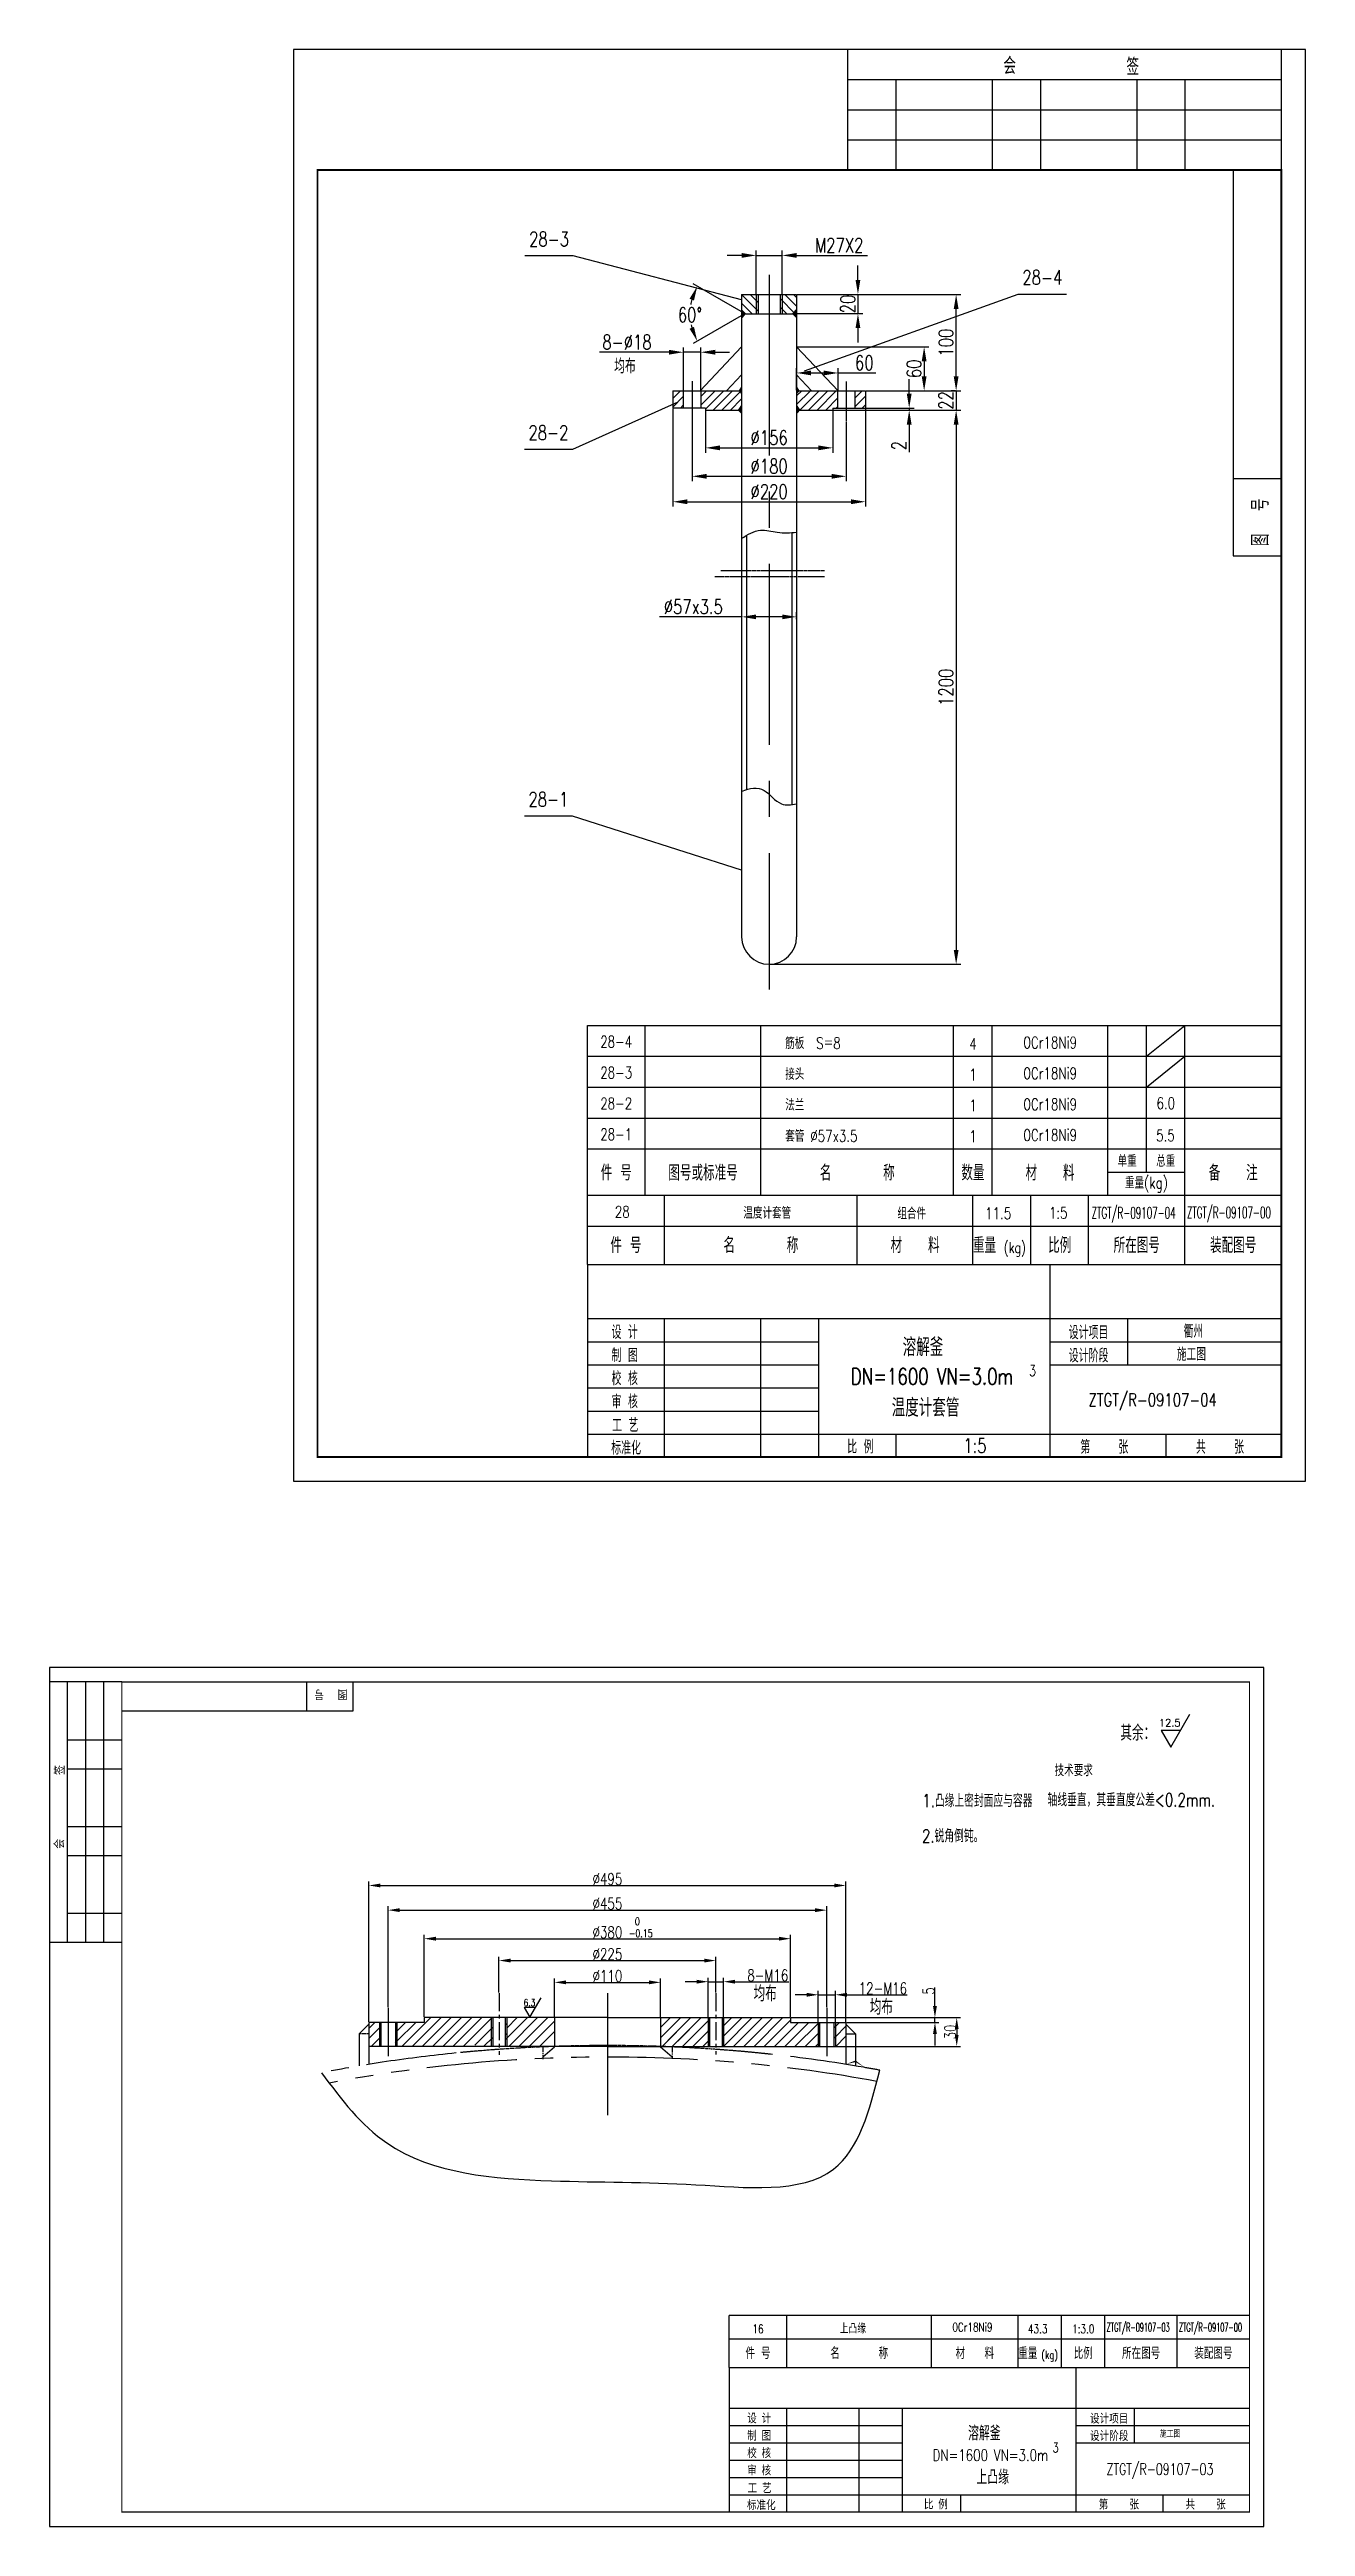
# Model space of a CAD drawing. Extents: x 6109 to 86747, y -17046 to 6992.
# Drawn here: x 45245 to 46548, y -6266 to -3697 of the extents above; entities that cross this region are included whole.
import ezdxf
from ezdxf.enums import TextEntityAlignment as Align

# ---------------------------------------------------------------- set-up
doc = ezdxf.new("R2010")
doc.units = 0
doc.header["$LTSCALE"] = 150
doc.header["$MEASUREMENT"] = 0
for name, pattern in [('CENTER', [2, 1.25, -0.25, 0.25, -0.25]), ('CONTINOUS', [0]), ('PHANTOM2', [1.25, 0.625, -0.125, 0.125, -0.125, 0.125, -0.125])]:
    doc.linetypes.add(name, pattern=pattern)
doc.layers.get('0').update_dxf_attribs({"linetype": 'CONTINUOUS'})
doc.layers.get('DEFPOINTS').update_dxf_attribs({"linetype": 'CONTINUOUS'})
for name, color, linetype in [('1', 7, 'CONTINUOUS'), ('3', 7, 'CONTINUOUS'), ('4', 4, 'CONTINOUS'), ('8', 12, 'CONTINUOUS'), ('BZ', 7, 'CONTINUOUS'), ('HGJ', 1, 'CONTINUOUS'), ('HGJY', 7, 'CONTINUOUS'), ('K1', 4, 'CONTINUOUS'), ('MXB', 7, 'CONTINUOUS'), ('TANK', 1, 'CONTINUOUS'), ('ZXX', 2, 'CENTER')]:
    doc.layers.add(name, color=color, linetype=linetype)
doc.styles.add('HZ', font='txt', dxfattribs={"width": 0.75, "bigfont": 'hztxt'})
doc.styles.add('HZFS', font='simplex.shx', dxfattribs={"width": 0.75, "bigfont": 'hzfs.shx'})
doc.styles.get("Standard").update_dxf_attribs({"font": 'txt', "width": 0.75, "bigfont": 'hztxt.shx'})
doc.dimstyles.get("Standard").update_dxf_attribs({"dimtxt": 0.18, "dimasz": 0.18, "dimexe": 0.18, "dimexo": 0.0625, "dimgap": 0.09, "dimtad": 0, "dimtih": 1, "dimtoh": 1, "dimdec": 4, "dimzin": 0, "dimdsep": 46, "dimtxsty": 'Standard', "dimcen": 0.09, "dimadec": 0, "dimazin": 0, "dimtfac": 1, "dimtdec": 4, "dimtofl": 0, "dimtmove": 0, "dimatfit": 3, "dimfxl": 1, "dimtolj": 1, "dimtzin": 0, "dimarcsym": 0})

msp = doc.modelspace()

# ---------------------------------------------------------------- texts
at = {"style": 'HZFS'}
for s, height, width, p in [('均布', 15, 0.75, (45830.40808, -4032.76486)), ('28-4', 12, 0.75, (45816.04324, -4732.12991)), ('筋板  S＝8', 12, 0.75, (46007.97482, -4733.61407)), ('4', 12, 0.75, (46198.95066, -4734.29685)), ('0Cr18Ni9', 12, 0.75, (46255.13095, -4732.95997)), ('28-3', 12, 0.75, (45816.04324, -4764.12991)), ('接头', 12, 0.75, (46007.97482, -4765.61407)), ('0Cr18Ni9', 12, 0.75, (46255.13095, -4764.95997)), ('1', 12, 0.75, (46198.95066, -4766.29685)), ('28-2', 12, 0.75, (45816.04324, -4796.12991)), ('法兰', 12, 0.75, (46007.97482, -4797.61407)), ('1', 12, 0.75, (46198.95066, -4798.29685)), ('0Cr18Ni9', 12, 0.75, (46255.13095, -4796.95997)), ('6.0', 12, 0.75, (46393.14728, -4795.88439)), ('28-1', 12, 0.75, (45816.04324, -4828.12991)), ('套管 %%C57x3.5', 12, 0.75, (46007.99751, -4829.90227)), ('1', 12, 0.75, (46198.95066, -4830.29685)), ('0Cr18Ni9', 12, 0.75, (46255.13095, -4828.95997)), ('5.5', 12, 0.75, (46392.80659, -4829.3887)), ('28', 12, 0.75, (45831.19903, -4908.56941)), ('温度计套管', 12, 0.75, (45964.59602, -4909.61407)), ('组合件', 12, 0.75, (46124.32856, -4910.21353)), ('11.5', 12, 0.75, (46215.47714, -4910.08409)), ('ZTGT/R-09107-04', 12, 0.55, (46325.86472, -4909.53844)), ('ZTGT/R-09107-00', 12, 0.55, (46424.7346, -4909.24005)), ('施工图', 13.44, 0.75, (46414.30778, -5056.99833)), ('DN=1600 VN=3.0m', 16.848, 0.75, (46076.11453, -5081.66565)), ('3', 11.232, 0.75, (46260.98359, -5072.94525)), ('ZTGT/R-09107-04', 13.44, 0.75, (46322.70071, -5104.26921)), ('3', 10, 0.75, (46285.29979, -6189.39767))]:
    msp.add_text(s, height=height, dxfattribs=dict(at, width=width)).set_placement(p)
at = {"style": 'HZFS', "width": 0.75}
for s, height, p in [('1:5', 12, (46291.19539, -4909.56503)), ('衢州', 13.44, (46431.48894, -5033.18987)), ('1:5', 15, (46204.70733, -5152.55037))]:
    msp.add_text(s, height=height, dxfattribs=at).set_placement(p, align=Align.CENTER)
at = {"layer": '8', "color": 7, "style": 'HZFS', "width": 0.7}
for s, height, p in [('设 计', 14, (45827.82151, -5034.38217)), ('设计项目', 14, (46302.11617, -5034.68631)), ('制 图', 14, (45827.82151, -5058.38217)), ('设计阶段', 14, (46302.11617, -5058.68631)), ('校 核', 14, (45827.82151, -5082.38217)), ('审 核', 14, (45827.82151, -5106.38217)), ('工 艺', 14, (45828.37817, -5130.95549)), ('比 例', 14, (46072.26124, -5153.24875)), ('第    张', 14, (46314.11993, -5153.51959)), ('共    张', 14, (46434.11993, -5153.51959)), ('标准化', 14, (45827.47853, -5154.38217)), ('制 图', 10.5, (45968.513, -6177.27696)), ('设 计', 10.5, (45968.513, -6159.27696)), ('设计项目', 10.5, (46324.23399, -6159.50507)), ('设计阶段', 10.5, (46324.23399, -6177.50507)), ('校 核', 10.5, (45968.513, -6195.27696)), ('审 核', 10.5, (45968.513, -6213.27696)), ('标准化', 10.5, (45968.25576, -6249.27696)), ('工 艺', 10.5, (45968.93049, -6231.70695)), ('比 例', 10.5, (46151.84279, -6248.4269)), ('第    张', 10.5, (46333.23681, -6248.63003)), ('共    张', 10.5, (46423.23681, -6248.63003))]:
    msp.add_text(s, height=height, dxfattribs=at).set_placement(p)
at = {"layer": 'BZ', "style": 'HZFS', "width": 0.75}
for s, height, p in [('28-3', 15, (45762.97118, -3901.07245)), ('28-2', 15, (45762.31753, -4101.74373)), ('28-1', 15, (45762.31753, -4482.12084)), ('其余：', 16, (46373.74768, -5451.00883)), ('-0.15', 8, (45858.15287, -5654.94844)), ('0', 8, (45854.60654, -5642.62925)), ('6.3', 7.5, (45742.64175, -5726.60975)), ('均布', 16, (45987.14446, -5721.44393)), ('均布', 16, (46107.69585, -5735.3821))]:
    msp.add_text(s, height=height, dxfattribs=at).set_placement(p, align=Align.CENTER)
msp.add_text('28-4', height=15, rotation=360, dxfattribs=at).set_placement((46274.72393, -3940.72254), align=Align.CENTER)
at = {"layer": 'BZ', "style": 'HZFS'}
msp.add_text('12.5', height=7.5, dxfattribs=at).set_placement((46406.89888, -5436.25797), align=Align.CENTER)
at = {"layer": 'HGJY', "style": 'HZFS', "width": 0.75}
for s, height, p in [('件 号', 16, (45832.7261, -4861.24875)), ('图号或标准号', 16, (45922.7261, -4861.24875)), ('名      称', 16, (46082.7261, -4861.24875)), ('数量', 16, (46202.7261, -4861.24875)), ('材   料', 16, (46282.7261, -4861.24875)), ('单重', 12, (46362.7261, -4849.24875)), ('总重', 12, (46402.7261, -4849.24875)), ('备   注', 16, (46472.7261, -4861.24875)), ('重量(kg)', 12, (46382.7261, -4873.24875))]:
    msp.add_text(s, height=height, dxfattribs=at).set_placement(p, align=Align.MIDDLE)
for s, height, p in [('件 号', 16, (45842.7261, -4945.24875)), ('名      称', 16, (45982.7261, -4945.24875)), ('材   料', 16, (46142.7261, -4945.24875)), ('比例', 16, (46292.7261, -4945.24875)), ('所在图号', 16, (46372.7261, -4945.24875)), ('装配图号', 16, (46472.7261, -4945.24875)), ('件 号', 12, (45979.69144, -6092.4269)), ('名      称', 12, (46084.69144, -6092.4269)), ('材   料', 12, (46204.69144, -6092.4269)), ('比例', 12, (46317.19144, -6092.4269)), ('所在图号', 12, (46377.19144, -6092.4269)), ('装配图号', 12, (46452.19144, -6092.4269))]:
    msp.add_text(s, height=height, dxfattribs=at).set_placement(p, align=Align.CENTER)
for s, height, p in [('重量', 16, (46202.7261, -4945.24875)), ('(kg)', 11.2, (46234.7261, -4945.24875)), ('溶解釜', 18.712512, (46129.84408, -5052.28512)), ('温度计套管', 18.712512, (46118.45421, -5115.05641)), ('技术要求', 12, (46287.46658, -5487.94452)), ('1.凸缘上密封面应与容器', 13.5, (46150.20087, -5520.11927)), ('轴线垂直，其垂直度公差<0.2mm.', 13.5, (46280.13886, -5519.22762)), ('2.锐角倒钝。', 13.5, (46149.91573, -5556.65054)), ('重量', 12, (46249.69144, -6092.4269)), ('(kg)', 8.4, (46273.69144, -6092.4269))]:
    msp.add_text(s, height=height, dxfattribs=at).set_placement(p)
at = {"layer": 'MXB', "style": 'HZFS', "width": 0.75}
for s, height, p in [('16', 9, (45979.69144, -6065.8157)), ('上凸缘', 9, (46078.20836, -6065.8157)), ('0Cr18Ni9', 9, (46202.17077, -6063.9303)), ('43.3', 9, (46269.93338, -6065.81574)), ('1:3.0', 9, (46317.19144, -6065.8157)), ('施工图', 7, (46407.33362, -6173.8157)), ('DN=1600 VN=3.0m', 12, (46220.864, -6198.23382)), ('上凸缘', 15, (46223.30939, -6222.53948))]:
    msp.add_text(s, height=height, dxfattribs=at).set_placement(p, align=Align.CENTER)
at = {"layer": 'MXB', "style": 'HZFS'}
for s, height, width, p in [('ZTGT/R-09107-03', 9, 0.55, (46341.50076, -6064.12185)), ('ZTGT/R-09107-00', 9, 0.55, (46416.50076, -6064.12185)), ('溶解釜', 15, 0.75, (46197.68134, -6177.00511)), ('ZTGT/R-09107-03', 12, 0.7, (46341.31759, -6212.73803))]:
    msp.add_text(s, height=height, dxfattribs=dict(at, width=width)).set_placement(p)

# ---------------------------------------------------------------- blocks, each defined once
blk = doc.blocks.new('*D301')
at = {"color": 0, "linetype": 'ByBlock', "lineweight": -2}
for p, q in [((45711, -5712.4), (45711, -5675.2)), ((45936, -5712.4), (45936, -5675.2)), ((45723, -5679.2), (45924, -5679.2))]:
    blk.add_line(p, q, dxfattribs=at)
at = {"color": 0, "linetype": 'ByBlock'}
for points in [[(45723, -5677.2), (45723, -5681.2), (45711, -5679.2)], [(45924, -5677.2), (45924, -5681.2), (45936, -5679.2)]]:
    blk.add_solid(points, dxfattribs=at)
at = {"layer": 'DEFPOINTS', "color": 0, "linetype": 'ByBlock'}
for p in [(45936, -5679.2), (45711, -5713), (45936, -5713)]:
    blk.add_point(p, dxfattribs=at)
at = {"color": 0, "linetype": 'ByBlock', "insert": (45823.5, -5672.6), "char_height": 12, "attachment_point": 5, "style": 'HZFS'}
blk.add_mtext('\\A1;%%C225', dxfattribs=at)
blk = doc.blocks.new('*D299')
at = {"color": 0, "linetype": 'ByBlock', "lineweight": -2}
for p, q in [((45633.5, -5737.7), (45633.5, -5652.5)), ((45645.5, -5656.5), (46001.5, -5656.5)), ((46013.5, -5737.7), (46013.5, -5652.5))]:
    blk.add_line(p, q, dxfattribs=at)
at = {"color": 0, "linetype": 'ByBlock'}
for points in [[(45645.5, -5654.5), (45645.5, -5658.5), (45633.5, -5656.5)], [(46001.5, -5654.5), (46001.5, -5658.5), (46013.5, -5656.5)]]:
    blk.add_solid(points, dxfattribs=at)
at = {"layer": 'DEFPOINTS', "color": 0, "linetype": 'ByBlock'}
for p in [(46013.5, -5656.5), (45633.5, -5738.3), (46013.5, -5738.3)]:
    blk.add_point(p, dxfattribs=at)
at = {"color": 0, "linetype": 'ByBlock', "insert": (45823.5, -5649.9), "char_height": 12, "attachment_point": 5, "style": 'HZFS'}
blk.add_mtext('\\A1;%%C380', dxfattribs=at)
blk = doc.blocks.new('*D298')
at = {"color": 0, "linetype": 'ByBlock', "lineweight": -2}
for p, q in [((45596, -5727.6), (45596, -5622.9)), ((46051, -5727.6), (46051, -5622.9)), ((45608, -5626.9), (46039, -5626.9))]:
    blk.add_line(p, q, dxfattribs=at)
at = {"color": 0, "linetype": 'ByBlock'}
for points in [[(45608, -5624.9), (45608, -5628.9), (45596, -5626.9)], [(46039, -5624.9), (46039, -5628.9), (46051, -5626.9)]]:
    blk.add_solid(points, dxfattribs=at)
at = {"layer": 'DEFPOINTS', "color": 0, "linetype": 'ByBlock'}
for p in [(46051, -5626.9), (45596, -5728.2), (46051, -5728.2)]:
    blk.add_point(p, dxfattribs=at)
at = {"color": 0, "linetype": 'ByBlock', "insert": (45823.5, -5620.2), "char_height": 12, "attachment_point": 5, "style": 'HZFS'}
blk.add_mtext('\\A1;%%C455', dxfattribs=at)
blk = doc.blocks.new('*D297')
at = {"color": 0, "linetype": 'ByBlock', "lineweight": -2}
for p, q in [((45576, -5742.7), (45576, -5597.3)), ((46071, -5742.7), (46071, -5597.3)), ((45588, -5601.3), (46059, -5601.3))]:
    blk.add_line(p, q, dxfattribs=at)
at = {"color": 0, "linetype": 'ByBlock'}
for points in [[(45588, -5599.3), (45588, -5603.3), (45576, -5601.3)], [(46059, -5599.3), (46059, -5603.3), (46071, -5601.3)]]:
    blk.add_solid(points, dxfattribs=at)
at = {"layer": 'DEFPOINTS', "color": 0, "linetype": 'ByBlock'}
for p in [(46071, -5601.3), (45576, -5743.3), (46071, -5743.3)]:
    blk.add_point(p, dxfattribs=at)
at = {"color": 0, "linetype": 'ByBlock', "insert": (45823.5, -5594.6), "char_height": 12, "attachment_point": 5, "style": 'HZFS'}
blk.add_mtext('\\A1;%%C495', dxfattribs=at)
blk = doc.blocks.new('*D305')
at = {"color": 0, "linetype": 'ByBlock', "lineweight": -2}
for p, q in [((46163.3, -5726.3), (46163.3, -5707)), ((46014.2, -5738.3), (46167.3, -5738.3)), ((46071.7, -5743.3), (46167.3, -5743.3)), ((46163.3, -5743.3), (46163.3, -5738.3)), ((46163.3, -5755.3), (46163.3, -5767.3))]:
    blk.add_line(p, q, dxfattribs=at)
at = {"color": 0, "linetype": 'ByBlock'}
for points in [[(46161.3, -5726.3), (46165.3, -5726.3), (46163.3, -5738.3)], [(46161.3, -5755.3), (46165.3, -5755.3), (46163.3, -5743.3)]]:
    blk.add_solid(points, dxfattribs=at)
at = {"layer": 'DEFPOINTS', "color": 0, "linetype": 'ByBlock'}
for p in [(46013.5, -5738.3), (46071, -5743.3), (46163.3, -5743.3)]:
    blk.add_point(p, dxfattribs=at)
at = {"color": 0, "linetype": 'ByBlock', "insert": (46156.7, -5710.7), "char_height": 12, "attachment_point": 5, "rotation": 90, "style": 'HZFS'}
blk.add_mtext('\\A1;5', dxfattribs=at)
blk = doc.blocks.new('*D304')
at = {"color": 0, "linetype": 'ByBlock', "lineweight": -2}
for p, q in [((46136.7, -5738.3), (46189.9, -5738.3)), ((46185.9, -5750.3), (46185.9, -5756.3)), ((46071.7, -5768.3), (46189.9, -5768.3))]:
    blk.add_line(p, q, dxfattribs=at)
at = {"color": 0, "linetype": 'ByBlock'}
for points in [[(46183.9, -5750.3), (46187.9, -5750.3), (46185.9, -5738.3)], [(46183.9, -5756.3), (46187.9, -5756.3), (46185.9, -5768.3)]]:
    blk.add_solid(points, dxfattribs=at)
at = {"layer": 'DEFPOINTS', "color": 0, "linetype": 'ByBlock'}
for p in [(46136.1, -5738.3), (46071, -5768.3), (46185.9, -5768.3)]:
    blk.add_point(p, dxfattribs=at)
at = {"color": 0, "linetype": 'ByBlock', "insert": (46179.2, -5753.3), "char_height": 12, "attachment_point": 5, "rotation": 90, "style": 'HZFS'}
blk.add_mtext('\\A1;30', dxfattribs=at)
blk = doc.blocks.new('*D303')
at = {"color": 0, "linetype": 'ByBlock', "lineweight": -2}
for p, q in [((46030.3, -5714.7), (46018.3, -5714.7)), ((46042.3, -5742.7), (46042.3, -5710.7)), ((46042.3, -5714.7), (46060, -5714.7)), ((46060, -5742.7), (46060, -5710.7)), ((46072, -5714.7), (46134.6, -5714.7))]:
    blk.add_line(p, q, dxfattribs=at)
at = {"color": 0, "linetype": 'ByBlock'}
for points in [[(46030.3, -5712.7), (46030.3, -5716.7), (46042.3, -5714.7)], [(46072, -5712.7), (46072, -5716.7), (46060, -5714.7)]]:
    blk.add_solid(points, dxfattribs=at)
at = {"layer": 'DEFPOINTS', "color": 0, "linetype": 'ByBlock'}
for p in [(46060, -5714.7), (46042.3, -5743.3), (46060, -5743.3)]:
    blk.add_point(p, dxfattribs=at)
at = {"color": 0, "linetype": 'ByBlock', "insert": (46109.3, -5708.1), "char_height": 12, "attachment_point": 5, "style": 'HZFS'}
blk.add_mtext('\\A1;12-M16', dxfattribs=at)
blk = doc.blocks.new('*D302')
at = {"color": 0, "linetype": 'ByBlock', "lineweight": -2}
for p, q in [((45768.5, -5737.7), (45768.5, -5697.8)), ((45780.5, -5701.8), (45866.5, -5701.8)), ((45878.5, -5737.7), (45878.5, -5697.8))]:
    blk.add_line(p, q, dxfattribs=at)
at = {"color": 0, "linetype": 'ByBlock'}
for points in [[(45780.5, -5699.8), (45780.5, -5703.8), (45768.5, -5701.8)], [(45866.5, -5699.8), (45866.5, -5703.8), (45878.5, -5701.8)]]:
    blk.add_solid(points, dxfattribs=at)
at = {"layer": 'DEFPOINTS', "color": 0, "linetype": 'ByBlock'}
for p in [(45878.5, -5701.8), (45768.5, -5738.3), (45878.5, -5738.3)]:
    blk.add_point(p, dxfattribs=at)
at = {"color": 0, "linetype": 'ByBlock', "insert": (45823.5, -5695.2), "char_height": 12, "attachment_point": 5, "style": 'HZFS'}
blk.add_mtext('\\A1;%%C110', dxfattribs=at)
blk = doc.blocks.new('*D300')
at = {"color": 0, "linetype": 'ByBlock', "lineweight": -2}
for p, q in [((45916, -5701.1), (45904, -5701.1)), ((45928, -5737.7), (45928, -5697.1)), ((45928, -5701.1), (45944, -5701.1)), ((45944, -5737.7), (45944, -5697.1)), ((45956, -5701.1), (46011.7, -5701.1))]:
    blk.add_line(p, q, dxfattribs=at)
at = {"color": 0, "linetype": 'ByBlock'}
for points in [[(45916, -5699.1), (45916, -5703.1), (45928, -5701.1)], [(45956, -5699.1), (45956, -5703.1), (45944, -5701.1)]]:
    blk.add_solid(points, dxfattribs=at)
at = {"layer": 'DEFPOINTS', "color": 0, "linetype": 'ByBlock'}
for p in [(45944, -5701.1), (45928, -5738.3), (45944, -5738.3)]:
    blk.add_point(p, dxfattribs=at)
at = {"color": 0, "linetype": 'ByBlock', "insert": (45989.9, -5694.5), "char_height": 12, "attachment_point": 5, "style": 'HZFS'}
blk.add_mtext('\\A1;8-M16', dxfattribs=at)
blk = doc.blocks.new('HQ')
for p, q in [((-18.75, -90), (-18.75, 0)), ((-12.5, -90), (-12.5, 0)), ((-6.25, -90), (-6.25, 0)), ((64, -10), (64, 0)), ((80, -10), (80, 0)), ((0, -10), (80, -10)), ((-18.75, -20), (0, -20)), ((-18.75, -30), (0, -30)), ((-18.75, -50), (0, -50)), ((-18.75, -60), (0, -60)), ((-18.75, -80), (0, -80)), ((-25, -90), (0, -90))]:
    blk.add_line(p, q)
at = {"layer": 'K1', "color": 7}
blk.add_line((0, 0), (-25, 0), dxfattribs=at)
at = {"style": 'HZ', "width": 0.75}
for s, rotation, p in [('图  号', 180, (78.04, -2.6)), ('签', 90, (-19.68, -32.16)), ('会         ', 90, (-19.87, -57.68))]:
    blk.add_text(s, height=3.5, rotation=rotation, dxfattribs=at).set_placement(p)
blk = doc.blocks.new('*D343')
at = {"color": 0, "lineweight": -2}
for p, q in [((46057.9, -4070.9), (46190.3, -4070.9)), ((46185.3, -4085.9), (46185.3, -4630.8)), ((45991.9, -4645.8), (46190.3, -4645.8))]:
    blk.add_line(p, q, dxfattribs=at)
at = {"color": 0}
for points in [[(46182.8, -4085.9), (46187.8, -4085.9), (46185.3, -4070.9)], [(46182.8, -4630.8), (46187.8, -4630.8), (46185.3, -4645.8)]]:
    blk.add_solid(points, dxfattribs=at)
at = {"layer": 'DEFPOINTS', "color": 0}
for p in [(46057.3, -4070.9), (45991.3, -4645.8), (46185.3, -4645.8)]:
    blk.add_point(p, dxfattribs=at)
at = {"color": 0, "insert": (46174.8, -4358.4), "char_height": 15, "attachment_point": 5, "rotation": 90, "style": 'HZFS'}
blk.add_mtext('\\A1;1200', dxfattribs=at)
blk = doc.blocks.new('*D344')
at = {"color": 0, "lineweight": -2}
for p, q in [((45902.3, -4050.3), (45902.3, -4005.9)), ((45920.3, -4050.3), (45920.3, -4005.9)), ((45887.3, -4010.9), (45815.4, -4010.9)), ((45920.3, -4010.9), (45902.3, -4010.9)), ((45935.3, -4010.9), (45950.3, -4010.9))]:
    blk.add_line(p, q, dxfattribs=at)
at = {"color": 0}
for points in [[(45887.3, -4008.4), (45887.3, -4013.4), (45902.3, -4010.9)], [(45935.3, -4008.4), (45935.3, -4013.4), (45920.3, -4010.9)]]:
    blk.add_solid(points, dxfattribs=at)
at = {"layer": 'DEFPOINTS', "color": 0}
for p in [(45902.3, -4010.9), (45902.3, -4050.9), (45920.3, -4050.9)]:
    blk.add_point(p, dxfattribs=at)
at = {"color": 0, "insert": (45843.8, -4000.4), "char_height": 15, "attachment_point": 5, "style": 'HZFS'}
blk.add_mtext('\\A1;8-%%C18', dxfattribs=at)
blk = doc.blocks.new('*D345')
at = {"color": 0, "lineweight": -2}
for p, q in [((45962.8, -4285.4), (45877.5, -4285.4)), ((45962.8, -4287.7), (45962.8, -4280.4)), ((46004.8, -4285.4), (45977.8, -4285.4)), ((46019.8, -4287.7), (46019.8, -4280.4))]:
    blk.add_line(p, q, dxfattribs=at)
at = {"color": 0}
for points in [[(45977.8, -4282.9), (45977.8, -4287.9), (45962.8, -4285.4)], [(46004.8, -4282.9), (46004.8, -4287.9), (46019.8, -4285.4)]]:
    blk.add_solid(points, dxfattribs=at)
at = {"layer": 'DEFPOINTS', "color": 0}
for p in [(45962.8, -4285.4), (45962.8, -4288.4), (46019.8, -4288.4)]:
    blk.add_point(p, dxfattribs=at)
at = {"color": 0, "insert": (45912.6, -4274.9), "char_height": 15, "attachment_point": 5, "style": 'HZFS'}
blk.add_mtext('\\A1;%%C57x3.5', dxfattribs=at)
blk = doc.blocks.new('*D346')
at = {"color": 0, "lineweight": -2}
for p, q in [((46089, -3950.9), (46190.3, -3950.9)), ((46185.3, -4035.9), (46185.3, -3965.9)), ((46184.7, -4050.9), (46180.3, -4050.9))]:
    blk.add_line(p, q, dxfattribs=at)
at = {"color": 0}
for points in [[(46182.8, -3965.9), (46187.8, -3965.9), (46185.3, -3950.9)], [(46182.8, -4035.9), (46187.8, -4035.9), (46185.3, -4050.9)]]:
    blk.add_solid(points, dxfattribs=at)
at = {"layer": 'DEFPOINTS', "color": 0}
for p in [(46088.4, -3950.9), (46185.3, -3950.9), (46185.3, -4050.9)]:
    blk.add_point(p, dxfattribs=at)
at = {"color": 0, "insert": (46174.8, -4000.9), "char_height": 15, "attachment_point": 5, "rotation": 90, "style": 'HZFS'}
blk.add_mtext('\\A1;100', dxfattribs=at)
blk = doc.blocks.new('*D347')
at = {"color": 0, "lineweight": -2}
for p, q in [((46185.3, -4035.9), (46185.3, -4020.9)), ((46091.9, -4050.9), (46190.3, -4050.9)), ((46185.3, -4050.9), (46185.3, -4070.9)), ((46138.5, -4070.9), (46190.3, -4070.9)), ((46185.3, -4085.9), (46185.3, -4100.9))]:
    blk.add_line(p, q, dxfattribs=at)
at = {"color": 0}
for points in [[(46182.8, -4035.9), (46187.8, -4035.9), (46185.3, -4050.9)], [(46182.8, -4085.9), (46187.8, -4085.9), (46185.3, -4070.9)]]:
    blk.add_solid(points, dxfattribs=at)
at = {"layer": 'DEFPOINTS', "color": 0}
for p in [(46091.3, -4050.9), (46137.8, -4070.9), (46185.3, -4070.9)]:
    blk.add_point(p, dxfattribs=at)
at = {"color": 0, "insert": (46174.8, -4060.9), "char_height": 15, "attachment_point": 5, "rotation": 90, "style": 'HZFS'}
blk.add_mtext('\\A1;22', dxfattribs=at)
blk = doc.blocks.new('*D348')
at = {"color": 0, "lineweight": -2}
for p, q in [((46019.8, -4050.3), (46019.8, -4027.4)), ((46034.8, -4032.4), (46047.9, -4032.4)), ((46062.9, -4050.3), (46062.9, -4027.4)), ((46062.9, -4032.4), (46102.1, -4032.4))]:
    blk.add_line(p, q, dxfattribs=at)
at = {"color": 0}
for points in [[(46034.8, -4029.9), (46034.8, -4034.9), (46019.8, -4032.4)], [(46047.9, -4029.9), (46047.9, -4034.9), (46062.9, -4032.4)]]:
    blk.add_solid(points, dxfattribs=at)
at = {"layer": 'DEFPOINTS', "color": 0}
for p in [(46019.8, -4032.4), (46019.8, -4050.9), (46062.9, -4050.9)]:
    blk.add_point(p, dxfattribs=at)
at = {"color": 0, "insert": (46090, -4021.9), "char_height": 15, "attachment_point": 5, "style": 'HZFS'}
blk.add_mtext('\\A1;60', dxfattribs=at)
blk = doc.blocks.new('*D349')
at = {"color": 0, "lineweight": -2}
for p, q in [((46020.4, -4005.3), (46157.1, -4005.3)), ((46152.1, -4020.3), (46152.1, -4035.9)), ((46124.2, -4050.9), (46157.1, -4050.9))]:
    blk.add_line(p, q, dxfattribs=at)
at = {"color": 0}
for points in [[(46149.6, -4020.3), (46154.6, -4020.3), (46152.1, -4005.3)], [(46149.6, -4035.9), (46154.6, -4035.9), (46152.1, -4050.9)]]:
    blk.add_solid(points, dxfattribs=at)
at = {"layer": 'DEFPOINTS', "color": 0}
for p in [(46019.8, -4005.3), (46123.6, -4050.9), (46152.1, -4050.9)]:
    blk.add_point(p, dxfattribs=at)
at = {"color": 0, "insert": (46141.6, -4028.1), "char_height": 15, "attachment_point": 5, "rotation": 90, "style": 'HZFS'}
blk.add_mtext('\\A1;60', dxfattribs=at)
blk = doc.blocks.new('*D350')
at = {"color": 0, "lineweight": -2}
for p, q in [((45925.3, -4071.5), (45925.3, -4115.1)), ((46057.3, -4071.5), (46057.3, -4115.1)), ((45940.3, -4110.1), (46042.3, -4110.1))]:
    blk.add_line(p, q, dxfattribs=at)
at = {"color": 0}
for points in [[(45940.3, -4107.6), (45940.3, -4112.6), (45925.3, -4110.1)], [(46042.3, -4107.6), (46042.3, -4112.6), (46057.3, -4110.1)]]:
    blk.add_solid(points, dxfattribs=at)
at = {"layer": 'DEFPOINTS', "color": 0}
for p in [(45925.3, -4070.9), (46057.3, -4070.9), (46057.3, -4110.1)]:
    blk.add_point(p, dxfattribs=at)
at = {"color": 0, "insert": (45991.3, -4099.6), "char_height": 15, "attachment_point": 5, "style": 'HZFS'}
blk.add_mtext('\\A1;%%C156', dxfattribs=at)
blk = doc.blocks.new('*D351')
at = {"color": 0, "lineweight": -2}
for p, q in [((46071.3, -4082.7), (46071.3, -4144.6)), ((45911.3, -4086.7), (45911.3, -4144.6)), ((45926.3, -4139.6), (46056.3, -4139.6))]:
    blk.add_line(p, q, dxfattribs=at)
at = {"color": 0}
for points in [[(45926.3, -4137.1), (45926.3, -4142.1), (45911.3, -4139.6)], [(46056.3, -4137.1), (46056.3, -4142.1), (46071.3, -4139.6)]]:
    blk.add_solid(points, dxfattribs=at)
at = {"layer": 'DEFPOINTS', "color": 0}
for p in [(46071.3, -4082.1), (45911.3, -4086.1), (46071.3, -4139.6)]:
    blk.add_point(p, dxfattribs=at)
at = {"color": 0, "insert": (45991.3, -4129.1), "char_height": 15, "attachment_point": 5, "style": 'HZFS'}
blk.add_mtext('\\A1;%%C180', dxfattribs=at)
blk = doc.blocks.new('*D352')
at = {"color": 0, "lineweight": -2}
for p, q in [((46136.6, -4053.9), (46136.6, -4038.9)), ((46091.9, -4068.9), (46141.6, -4068.9)), ((46091.9, -4070.9), (46141.6, -4070.9)), ((46136.6, -4068.9), (46136.6, -4070.9)), ((46136.6, -4085.9), (46136.6, -4114.4))]:
    blk.add_line(p, q, dxfattribs=at)
at = {"color": 0}
for points in [[(46134.1, -4053.9), (46139.1, -4053.9), (46136.6, -4068.9)], [(46134.1, -4085.9), (46139.1, -4085.9), (46136.6, -4070.9)]]:
    blk.add_solid(points, dxfattribs=at)
at = {"layer": 'DEFPOINTS', "color": 0}
for p in [(46091.3, -4068.9), (46091.3, -4070.9), (46136.6, -4070.9)]:
    blk.add_point(p, dxfattribs=at)
at = {"color": 0, "insert": (46126.1, -4107.7), "char_height": 15, "attachment_point": 5, "rotation": 90, "style": 'HZFS'}
blk.add_mtext('\\A1;2', dxfattribs=at)
blk = doc.blocks.new('*D353')
at = {"color": 0, "lineweight": -2}
for p, q in [((46083.4, -3935.9), (46083.4, -3920.9)), ((46020.4, -3950.9), (46088.4, -3950.9)), ((46083.4, -3950.9), (46083.4, -3970.9)), ((46020.4, -3970.9), (46088.4, -3970.9)), ((46083.4, -3985.9), (46083.4, -4000.9))]:
    blk.add_line(p, q, dxfattribs=at)
at = {"color": 0}
for points in [[(46080.9, -3935.9), (46085.9, -3935.9), (46083.4, -3950.9)], [(46080.9, -3985.9), (46085.9, -3985.9), (46083.4, -3970.9)]]:
    blk.add_solid(points, dxfattribs=at)
at = {"layer": 'DEFPOINTS', "color": 0}
for p in [(46019.8, -3950.9), (46019.8, -3970.9), (46083.4, -3970.9)]:
    blk.add_point(p, dxfattribs=at)
at = {"color": 0, "insert": (46072.9, -3960.9), "char_height": 15, "attachment_point": 5, "rotation": 90, "style": 'HZFS'}
blk.add_mtext('\\A1;20', dxfattribs=at)
blk = doc.blocks.new('*D354')
at = {"color": 0, "lineweight": -2}
for p, q in [((45962.8, -3910.5), (45947.8, -3910.5)), ((45977.8, -3950.3), (45977.8, -3905.5)), ((45977.8, -3910.5), (46004.8, -3910.5)), ((46004.8, -3950.3), (46004.8, -3905.5)), ((46019.8, -3910.5), (46093.3, -3910.5))]:
    blk.add_line(p, q, dxfattribs=at)
at = {"color": 0}
for points in [[(45962.8, -3908), (45962.8, -3913), (45977.8, -3910.5)], [(46019.8, -3908), (46019.8, -3913), (46004.8, -3910.5)]]:
    blk.add_solid(points, dxfattribs=at)
at = {"layer": 'DEFPOINTS', "color": 0}
for p in [(46004.8, -3910.5), (45977.8, -3950.9), (46004.8, -3950.9)]:
    blk.add_point(p, dxfattribs=at)
at = {"color": 0, "insert": (46064, -3900), "char_height": 15, "attachment_point": 5, "style": 'HZFS'}
blk.add_mtext('\\A1;M27X2', dxfattribs=at)
blk = doc.blocks.new('*D355')
at = {"color": 0, "lineweight": -2}
for p, q in [((45962.1, -3968.7), (45912.4, -3940)), ((45962.1, -3973.2), (45912.4, -4001.9))]:
    blk.add_line(p, q, dxfattribs=at)
for start, end in [(165.1488, 170.5543), (191.8275, 194.8512)]:
    blk.add_arc((45966, -3970.9), 56.9, start, end, dxfattribs=at)
at = {"color": 0}
for points in [[(45908.7, -3955.4), (45913.3, -3957.3), (45916.7, -3942.5)], [(45913.3, -3984.6), (45908.7, -3986.5), (45916.7, -3999.4)]]:
    blk.add_solid(points, dxfattribs=at)
at = {"layer": 'DEFPOINTS', "color": 0}
for p in [(45909.9, -3961), (45962.6, -3969), (45962.6, -3972.8), (45966, -3970.9), (45966, -3970.9)]:
    blk.add_point(p, dxfattribs=at)
at = {"color": 0, "insert": (45909.1, -3972.1), "char_height": 15, "attachment_point": 5, "style": 'HZFS'}
blk.add_mtext('\\A1;60%%D', dxfattribs=at)
blk = doc.blocks.new('*D356')
at = {"color": 0, "lineweight": -2}
for p, q in [((45891.3, -4069.5), (45891.3, -4171)), ((46091.3, -4068.3), (46091.3, -4171)), ((45906.3, -4166), (46076.3, -4166))]:
    blk.add_line(p, q, dxfattribs=at)
at = {"color": 0}
for points in [[(45906.3, -4163.5), (45906.3, -4168.5), (45891.3, -4166)], [(46076.3, -4163.5), (46076.3, -4168.5), (46091.3, -4166)]]:
    blk.add_solid(points, dxfattribs=at)
at = {"layer": 'DEFPOINTS', "color": 0}
for p in [(45891.3, -4068.9), (46091.3, -4067.7), (46091.3, -4166)]:
    blk.add_point(p, dxfattribs=at)
at = {"color": 0, "insert": (45991.3, -4155.5), "char_height": 15, "attachment_point": 5, "style": 'HZFS'}
blk.add_mtext('\\A1;%%C220', dxfattribs=at)
blk = doc.blocks.new('BORDER')
for p, q in [((1, 1), (0, 1)), ((0, 1), (0, 0)), ((1, 0), (1, 1)), ((0, 0), (1, 0))]:
    blk.add_line(p, q)

# ---------------------------------------------------------------- dimensions: what is measured, and where the dimension line sits
for base, p1, p2, text, picture, middle in [((46004.75795, -3910.50378), (45977.75795, -3950.92415), (46004.75795, -3950.92415), 'M27X2', '*D354', (46064.00795, -3900.00378)), ((45902.25795, -4010.89566), (45920.25795, -4050.92415), (45902.25795, -4050.92415), '8-%%C18', '*D344', (45843.81152, -4000.39566)), ((46057.25795, -4110.12676), (45925.25795, -4070.92415), (46057.25795, -4070.92415), '%%C156', '*D350', (45991.25795, -4099.62676))]:
    dim = msp.add_linear_dim(base=base, p1=p1, p2=p2, text=text, dimstyle='Standard', override={"dimtxt": 15, "dimasz": 15, "dimexe": 5, "dimexo": 0.625, "dimgap": 3, "dimtad": 1, "dimtih": 0, "dimtoh": 0, "dimdec": 0, "dimzin": 8, "dimlunit": 6, "dimtxsty": 'HZFS', "dimcen": 2.5, "dimtdec": 0, "dimtofl": 1})
    dim.commit()
    dim.dimension.update_dxf_attribs({"geometry": picture, "text_midpoint": middle})
dim = msp.add_linear_dim(base=(46083.35279, -3970.92415), p1=(46019.75795, -3950.92415), p2=(46019.75795, -3970.92415), angle=90, dimstyle='Standard', override={"dimtxt": 15, "dimasz": 15, "dimexe": 5, "dimexo": 0.625, "dimgap": 3, "dimtad": 1, "dimtih": 0, "dimtoh": 0, "dimdec": 0, "dimzin": 8, "dimlunit": 6, "dimtxsty": 'HZFS', "dimcen": 2.5, "dimtdec": 0, "dimtofl": 1})
dim.commit()
dim.dimension.update_dxf_attribs({"geometry": '*D353', "text_midpoint": (46083.35279, -3960.92415), "dimtype": 160})
dim = msp.add_angular_dim_2l(base=(45909.93267, -3961.04383), line1=((45962.63729, -3972.84641), (45965.96674, -3970.92415)), line2=((45962.63729, -3969.00189), (45965.96674, -3970.92415)), text='60%%D', dimstyle='Standard', override={"dimtxt": 15, "dimasz": 15, "dimexe": 5, "dimexo": 0.625, "dimgap": 3, "dimtad": 1, "dimtoh": 0, "dimdec": 0, "dimzin": 8, "dimtxsty": 'HZFS', "dimcen": 2.5, "dimazin": 2, "dimtdec": 0, "dimtofl": 1})
dim.commit()
dim.dimension.update_dxf_attribs({"geometry": '*D355', "text_midpoint": (45909.08013, -3972.08635), "dimtype": 162})
for base, p1, p2, text, picture, middle in [((46185.30455, -3950.92415), (46185.30455, -4050.92415), (46088.35279, -3950.92415), '100', '*D346', (46174.80455, -4000.92415)), ((46152.12578, -4050.92415), (46019.75795, -4005.32996), (46123.5521, -4050.92415), '60', '*D349', (46141.62578, -4028.12706)), ((46136.5989, -4070.92415), (46091.25795, -4068.92415), (46091.25795, -4070.92415), '2', '*D352', (46126.0989, -4107.67415)), ((46185.30455, -4645.79435), (46057.25795, -4070.92415), (45991.25795, -4645.79435), '1200', '*D343', (46174.80455, -4358.35925))]:
    dim = msp.add_linear_dim(base=base, p1=p1, p2=p2, angle=90, text=text, dimstyle='Standard', override={"dimtxt": 15, "dimasz": 15, "dimexe": 5, "dimexo": 0.625, "dimgap": 3, "dimtad": 1, "dimtih": 0, "dimtoh": 0, "dimdec": 0, "dimzin": 8, "dimlunit": 6, "dimtxsty": 'HZFS', "dimcen": 2.5, "dimtdec": 0, "dimtofl": 1})
    dim.commit()
    dim.dimension.update_dxf_attribs({"geometry": picture, "text_midpoint": middle})
for base, p1, p2, text, picture, middle in [((46019.75795, -4032.36345), (46062.89832, -4050.92415), (46019.75795, -4050.92415), '60', '*D348', (46090.00547, -4032.36345)), ((46091.25795, -4165.96378), (45891.25795, -4068.92415), (46091.25795, -4067.6856), '%%C220', '*D356', (45991.25795, -4165.96378)), ((46071.25795, -4139.5746), (45911.25795, -4086.06865), (46071.25795, -4082.06068), '%%C180', '*D351', (45991.25795, -4139.5746)), ((45962.75795, -4285.441), (46019.75795, -4288.36388), (45962.75795, -4288.36388), '%%C57x3.5', '*D345', (45912.6151, -4285.441))]:
    dim = msp.add_linear_dim(base=base, p1=p1, p2=p2, text=text, dimstyle='Standard', override={"dimtxt": 15, "dimasz": 15, "dimexe": 5, "dimexo": 0.625, "dimgap": 3, "dimtad": 1, "dimtih": 0, "dimtoh": 0, "dimdec": 0, "dimzin": 8, "dimlunit": 6, "dimtxsty": 'HZFS', "dimcen": 2.5, "dimtdec": 0, "dimtofl": 1})
    dim.commit()
    dim.dimension.update_dxf_attribs({"geometry": picture, "text_midpoint": middle, "dimtype": 160})
dim = msp.add_linear_dim(base=(46185.30455, -4070.92415), p1=(46091.25795, -4050.92415), p2=(46137.83597, -4070.92415), angle=90, text='22', dimstyle='Standard', override={"dimtxt": 15, "dimasz": 15, "dimexe": 5, "dimexo": 0.625, "dimgap": 3, "dimtad": 1, "dimtih": 0, "dimtoh": 0, "dimdec": 0, "dimzin": 8, "dimlunit": 6, "dimtxsty": 'HZFS', "dimcen": 2.5, "dimtdec": 0, "dimtofl": 1})
dim.commit()
dim.dimension.update_dxf_attribs({"geometry": '*D347', "text_midpoint": (46185.30455, -4060.92415), "dimtype": 160})
at = {"color": 0, "linetype": 'ByBlock'}
for base, p1, p2, text, picture, middle in [((46071.02583, -5601.26505), (45576.02583, -5743.29971), (46071.02583, -5743.29971), '%%C495', '*D297', (45823.52583, -5594.64005)), ((46051.02583, -5626.85001), (45596.02583, -5728.24708), (46051.02583, -5728.24708), '%%C455', '*D298', (45823.52583, -5620.22501)), ((46013.52583, -5656.54391), (45633.52583, -5738.29971), (46013.52583, -5738.29971), '%%C380', '*D299', (45823.52583, -5649.91891)), ((45936.02583, -5679.1986), (45711.02583, -5713.02076), (45936.02583, -5713.02076), '%%C225', '*D301', (45823.52583, -5672.5736)), ((45878.52583, -5701.83792), (45768.52583, -5738.29971), (45878.52583, -5738.29971), '%%C110', '*D302', (45823.52583, -5695.21292)), ((45944.02583, -5701.0971), (45928.02583, -5738.29971), (45944.02583, -5738.29971), '8-M16', '*D300', (45989.86512, -5694.4721)), ((46060.02583, -5714.74299), (46042.27583, -5743.29971), (46060.02583, -5743.29971), '12-M16', '*D303', (46109.29369, -5708.11799))]:
    dim = msp.add_linear_dim(base=base, p1=p1, p2=p2, text=text, dimstyle='Standard', override={"dimtxt": 12, "dimasz": 12, "dimexe": 4, "dimexo": 0.625, "dimgap": 0.625, "dimtad": 1, "dimtih": 0, "dimtoh": 0, "dimzin": 8, "dimlunit": 6, "dimtxsty": 'HZFS', "dimcen": 2.5, "dimtofl": 1}, dxfattribs=at)
    dim.commit()
    dim.dimension.update_dxf_attribs({"geometry": picture, "text_midpoint": middle})
dim = msp.add_linear_dim(base=(46163.30472, -5743.29971), p1=(46013.52583, -5738.29971), p2=(46071.02583, -5743.29971), angle=90, dimstyle='Standard', override={"dimtxt": 12, "dimasz": 12, "dimexe": 4, "dimexo": 0.625, "dimgap": 0.625, "dimtad": 1, "dimtih": 0, "dimtoh": 0, "dimzin": 8, "dimlunit": 6, "dimtxsty": 'HZFS', "dimcen": 2.5, "dimtofl": 1}, dxfattribs=at)
dim.commit()
dim.dimension.update_dxf_attribs({"geometry": '*D305', "text_midpoint": (46163.30472, -5710.67471), "dimtype": 160})
dim = msp.add_linear_dim(base=(46185.86553, -5768.29971), p1=(46136.11891, -5738.29971), p2=(46071.02583, -5768.29971), angle=90, dimstyle='Standard', override={"dimtxt": 12, "dimasz": 12, "dimexe": 4, "dimexo": 0.625, "dimgap": 0.625, "dimtad": 1, "dimtih": 0, "dimtoh": 0, "dimzin": 8, "dimlunit": 6, "dimtxsty": 'HZFS', "dimcen": 2.5, "dimtofl": 1}, dxfattribs=at)
dim.commit()
dim.dimension.update_dxf_attribs({"geometry": '*D304', "text_midpoint": (46179.24053, -5753.29971)})

# ---------------------------------------------------------------- hatches: boundary and pattern name
h = msp.add_hatch()
h.set_pattern_fill('ANSI31', color=256, scale=2, angle=90, style=0)
h.set_pattern_definition([(135, (20234.538, -520.918), (-4.490128, -4.490128), [])])
h.paths.add_polyline_path([(45962.75795, -3970.92415), (45977.75795, -3970.92415), (45977.75795, -3950.92415), (45962.75795, -3950.92415)])
h.paths.add_polyline_path([(45977.75795, -3970.92415), (45979.89725, -3970.92415), (45979.89725, -3950.92415), (45977.75795, -3950.92415)])
h.paths.add_polyline_path([(46002.61865, -3970.92415), (46004.75795, -3970.92415), (46004.75795, -3950.92415), (46002.61865, -3950.92415)])
h.paths.add_polyline_path([(46004.75795, -3970.92415), (46019.75795, -3970.92415), (46019.75795, -3950.92415), (46004.75795, -3950.92415)])
h = msp.add_hatch()
h.set_pattern_fill('ANSI31', color=256, scale=2, style=0)
h.set_pattern_definition([(45, (20234.538, -520.918), (-4.490128, 4.490128), [])])
h.paths.add_polyline_path([(45902.25795, -4050.92415), (45891.25795, -4050.92415), (45891.25795, -4068.92415), (45902.25795, -4068.92415)])
h.paths.add_polyline_path([(45920.25795, -4050.92415), (45920.25795, -4068.92415), (45925.25795, -4068.92415), (45925.25795, -4070.92415), (45962.75795, -4070.92415), (45962.75795, -4050.92415)])
h.paths.add_polyline_path([(46062.25795, -4068.92415), (46062.25795, -4050.92415), (46019.75795, -4050.92415), (46019.75795, -4070.92415), (46057.25795, -4070.92415), (46057.25795, -4068.92415)])
h.paths.add_polyline_path([(46091.25795, -4050.92415), (46080.25795, -4050.92415), (46080.25795, -4068.92415), (46091.25795, -4068.92415)])

# ---------------------------------------------------------------- linework, layer by layer
for p, q in [((46547.7261, -3696.92756), (45497.7261, -3696.92756)), ((45497.7261, -3696.92756), (45497.7261, -5181.92756)), ((46547.7261, -5181.92756), (46547.7261, -3696.92756)), ((45962.63729, -3969.00189), (45965.96674, -3970.92415)), ((45962.63729, -3972.84641), (45965.96674, -3970.92415)), ((46382.7261, -4741.24875), (46422.7261, -4709.24875)), ((46382.7261, -4773.24875), (46422.7261, -4741.24875)), ((45497.7261, -5181.92756), (46547.7261, -5181.92756)), ((45244.69144, -5375.18601), (45244.69144, -6266.18601)), ((46504.69144, -5375.18601), (45244.69144, -5375.18601)), ((46504.69144, -6266.18601), (46504.69144, -5375.18601)), ((45576.02583, -5749.49323), (45582.21935, -5743.29971)), ((45576.02583, -5760.09983), (45587.02583, -5749.09983)), ((45587.02583, -5749.09983), (45588.52583, -5747.59983)), ((45603.52583, -5753.81304), (45605.02583, -5752.31304)), ((45605.02583, -5752.31304), (45614.03915, -5743.29971)), ((45605.02583, -5762.91964), (45624.64576, -5743.29971)), ((45610.25236, -5768.29971), (45640.25236, -5738.29971)), ((45620.85896, -5768.29971), (45650.85896, -5738.29971)), ((45631.46556, -5768.29971), (45661.46556, -5738.29971)), ((45642.07216, -5768.29971), (45672.07216, -5738.29971)), ((45652.67876, -5768.29971), (45682.67876, -5738.29971)), ((45663.28537, -5768.29971), (45693.28537, -5738.29971)), ((45674.1939, -5767.99779), (45703.89197, -5738.29971)), ((45685.85548, -5766.94281), (45704.52583, -5748.27245)), ((45703.02583, -5739.16585), (45703.89197, -5738.29971)), ((45703.02583, -5749.77245), (45704.52583, -5748.27245)), ((45717.52583, -5761.26613), (45740.49225, -5738.29971)), ((45717.52583, -5745.87905), (45719.02583, -5744.37905)), ((45717.52583, -5756.48566), (45719.02583, -5754.98566)), ((45719.02583, -5738.55293), (45719.27905, -5738.29971)), ((45719.02583, -5749.15953), (45729.88565, -5738.29971)), ((45721.09885, -5768.29971), (45751.09885, -5738.29971)), ((45731.70545, -5768.29971), (45761.70545, -5738.29971)), ((45742.31206, -5768.29971), (45768.52583, -5742.08594)), ((45752.91866, -5768.29971), (45768.52583, -5752.69254)), ((45878.52583, -5748.75856), (45888.98467, -5738.29971)), ((45878.52583, -5759.36516), (45899.59128, -5738.29971)), ((45878.52583, -5748.75856), (45888.98467, -5738.29971)), ((45878.52583, -5759.36516), (45899.59128, -5738.29971)), ((45880.19788, -5768.29971), (45910.19788, -5738.29971)), ((45886.25448, -5762.24312), (45910.19788, -5738.29971)), ((45890.80448, -5768.29971), (45920.80448, -5738.29971)), ((45896.43142, -5762.67277), (45920.80448, -5738.29971)), ((45901.41108, -5768.29971), (45928.02583, -5741.68496)), ((45912.01768, -5768.29971), (45928.02583, -5752.29157)), ((45928.02583, -5741.68496), (45929.52583, -5740.18496)), ((45928.02583, -5752.29157), (45929.52583, -5750.79157)), ((45942.52583, -5748.39817), (45944.02583, -5746.89817)), ((45943.83749, -5768.29971), (45973.83749, -5738.29971)), ((45944.02583, -5746.89817), (45952.62428, -5738.29971)), ((45944.02583, -5757.50477), (45963.23089, -5738.29971)), ((45954.44409, -5768.29971), (45984.44409, -5738.29971)), ((45965.05069, -5768.29971), (45995.05069, -5738.29971)), ((45975.68967, -5768.26734), (46005.65729, -5738.29971)), ((45986.2639, -5768.29971), (46013.52583, -5741.03778)), ((45996.8705, -5768.29971), (46021.8705, -5743.29971)), ((46007.4771, -5768.29971), (46032.4771, -5743.29971)), ((46018.0837, -5768.29971), (46042.02583, -5744.35758)), ((46028.6903, -5768.29971), (46042.02583, -5754.96418)), ((46042.02583, -5744.35758), (46043.0837, -5743.29971)), ((46042.02583, -5754.96418), (46043.52583, -5753.46418)), ((46058.52583, -5749.07079), (46060.02583, -5747.57079)), ((46060.02583, -5747.57079), (46064.2969, -5743.29971)), ((46060.02583, -5758.17739), (46071.02583, -5747.17739)), ((45578.43255, -5768.29971), (45587.02583, -5759.70643)), ((45587.02583, -5759.70643), (45588.52583, -5758.20643)), ((45603.52583, -5764.41964), (45605.02583, -5762.91964)), ((45674.1939, -5767.99778), (45674.1939, -5767.99778)), ((45685.85548, -5766.9428), (45685.85548, -5766.9428)), ((45695.10517, -5768.29971), (45704.52583, -5758.87905)), ((45697.42123, -5765.98366), (45697.42123, -5765.98366)), ((45703.02583, -5760.37905), (45704.52583, -5758.87905)), ((45768.52583, -5769.06517), (45756.52583, -5779.52976)), ((45878.52583, -5768.5744), (45890.52583, -5779.039)), ((45922.62428, -5768.29971), (45928.02583, -5762.89817)), ((45928.02583, -5762.89817), (45929.52583, -5761.39817)), ((45942.52583, -5759.00477), (45944.02583, -5757.50477)), ((46039.2969, -5768.29971), (46042.02583, -5765.57079)), ((46042.02583, -5765.57079), (46043.52583, -5764.07079)), ((46058.52583, -5759.67739), (46060.02583, -5758.17739)), ((46060.51011, -5768.29971), (46071.02583, -5757.78399)), ((45244.69144, -6266.18601), (46504.69144, -6266.18601))]:
    msp.add_line(p, q)
at = {"linetype": 'PHANTOM2', "ltscale": 0.02}
for p, q in [((45941.26277, -4237.38964), (46048.67653, -4237.38964)), ((45934.9935, -4243.50869), (46048.67653, -4243.50869)), ((45576.02583, -5755.29971), (45566.02583, -5755.29971))]:
    msp.add_line(p, q, dxfattribs=at)
at = {"linetype": 'PHANTOM2'}
for p, q in [((45576.02583, -5743.29971), (45576.02583, -5786.82788)), ((46071.02583, -5743.29971), (46071.02583, -5786.82788)), ((45566.02583, -5755.29971), (45566.02583, -5788.47687)), ((46081.02583, -5755.29971), (46081.02583, -5788.47672))]:
    msp.add_line(p, q, dxfattribs=at)
at = {"linetype": 'PHANTOM2', "ltscale": 0.05}
for p, q in [((45756.52583, -5769.52065), (45756.52583, -5781.53096)), ((45890.52583, -5769.02989), (45890.52583, -5781.04019))]:
    msp.add_line(p, q, dxfattribs=at)
at = {"linetype": 'PHANTOM2'}
msp.add_ellipse((45823.52583, -6179.36022), major_axis=(-800, 0), ratio=0.5, start_param=-1.9277139396, end_param=-1.2016730043, dxfattribs=at)
msp.add_spline([(45962.75795, -4204.07708), (45982.31835, -4195.51403), (45999.72136, -4197.65482), (46019.75795, -4197.65482)], degree=3)
for points, knots in [([(45962.75795, -4466.41595), (45971.2793, -4462.63235), (45986.22457, -4460.28686), (46000.54196, -4481.65258), (46014.11963, -4480.75391), (46019.75795, -4479.31366)], [23.5197948234, 23.5197948234, 23.5197948234, 23.5197948234, 49.6459280417, 72.4254076227, 87.3437085277, 87.3437085277, 87.3437085277, 87.3437085277]), ([(45526.94114, -5795.62971), (45547.27646, -5823.16504), (45604.44383, -5897.68734), (45762.09325, -5910.13657), (45905.92317, -5907.87807), (46070.67099, -5926.43683), (46095.64886, -5834.48512), (46105.97221, -5792.90986)], [6.6536565359, 6.6536565359, 6.6536565359, 6.6536565359, 106.1838017171, 281.4768933321, 431.4272792168, 575.1485623078, 688.968176293, 688.968176293, 688.968176293, 688.968176293])]:
    msp.add_open_spline(points, degree=3, knots=knots)
for points, knots in [([(45666.6085, -5775.07114), (45642.21284, -5777.49212), (45618.03729, -5780.47781), (45571.44861, -5787.39009), (45549.00612, -5791.26597), (45526.94114, -5795.62971)], [4.90830545242, 4.90830545242, 4.90830545242, 4.90830545242, 5.00084898454, 5.00084898454, 5.08905339146, 5.08905339146, 5.08905339146, 5.08905339146]), ([(46105.97221, -5792.90986), (46100.51271, -5791.8889), (46095.03149, -5790.89759), (46057.81086, -5784.39344), (46025.41142, -5779.84485), (45990.11228, -5776.05925), (45987.6431, -5775.80051), (45976.02584, -5774.63914)], [4.35449667881, 4.35449667881, 4.35449667881, 4.35449667881, 4.37616708969, 4.37616708969, 4.50110346866, 4.50110346866, 4.51049008467, 4.51049008467, 4.51049008467, 4.51049008467])]:
    msp.add_open_spline(points, degree=3, knots=knots, dxfattribs=at)
at = {"linetype": 'PHANTOM2', "ltscale": 0.02}
msp.add_open_spline([(45976.02584, -5774.63914), (45948.58456, -5771.99584), (45920.8731, -5770.06651), (45859.59495, -5767.41426), (45825.97377, -5767.01275), (45758.89043, -5768.30768), (45725.42854, -5770.0041), (45685.194, -5773.32338), (45678.10094, -5773.95755), (45671.02583, -5774.63917)], degree=3, knots=[4.52205515823, 4.52205515823, 4.52205515823, 4.52205515823, 4.62603984763, 4.62603984763, 4.7509762266, 4.7509762266, 4.87591260557, 4.87591260557, 4.90272283122, 4.90272283122, 4.90272283122, 4.90272283122], dxfattribs=at)
for points in [[(45962.75795, -3976.54974), (45967.36524, -3970.92415), (45962.75795, -3966.2739)], [(46019.75795, -3965.4463), (46014.99759, -3970.92415), (46019.75795, -3976.05845)], [(45962.75795, -4045.72309), (45959.52344, -4050.92415), (45962.75795, -4054.79306)], [(46019.75795, -4045.72309), (46022.99246, -4050.92415), (46019.75795, -4054.79306)], [(45962.75795, -4064.72505), (45958.68705, -4070.92415), (45962.75795, -4075.16387)], [(46019.75795, -4064.72505), (46023.82885, -4070.92415), (46019.75795, -4075.16387)], [(45576.02583, -5745.29971), (45566.02583, -5755.29971), (45576.02583, -5755.29971), (45576.02583, -5745.29971)], [(46071.02583, -5745.29971), (46071.02583, -5755.29971), (46081.02583, -5755.29971), (46071.02583, -5745.29971)], [(45756.52583, -5769.52065), (45756.52583, -5779.52976), (45768.52583, -5769.06517), (45756.52583, -5769.52065)], [(45890.52583, -5769.02989), (45890.52583, -5779.039), (45878.52583, -5768.57434), (45890.52583, -5769.02989)], [(46081.02583, -5782.82649), (46090.04305, -5789.80443), (46071.02583, -5786.60611), (46081.02583, -5782.82649)], [(46081.02583, -5782.82649), (46090.04305, -5789.80443), (46071.02583, -5786.60611), (46081.02583, -5784.52287)]]:
    msp.add_solid(points)
msp.add_solid([(45566.02583, -5782.85649), (45557.00862, -5789.83444), (45576.02583, -5786.63611), (45566.02583, -5782.85649)], dxfattribs=at)
at = {"layer": '1', "color": 1}
for p, q in [((45802.7261, -4957.24875), (45802.7261, -5157.24875)), ((45802.7261, -4957.24875), (46522.7261, -4957.24875)), ((45949.69144, -6101.4269), (45949.69144, -6251.4269)), ((45949.69144, -6101.4269), (46489.69144, -6101.4269))]:
    msp.add_line(p, q, dxfattribs=at)
at = {"layer": '3'}
for p, q in [((46282.7261, -5157.24875), (46282.7261, -4957.24875)), ((45802.7261, -5013.24875), (46522.7261, -5013.24875)), ((45882.7261, -5157.24875), (45882.7261, -5013.24875)), ((45982.7261, -5157.24875), (45982.7261, -5013.24875)), ((46042.7261, -5157.24875), (46042.7261, -5013.24875)), ((46362.91568, -5013.24875), (46362.91568, -5061.24875)), ((45802.7261, -5037.24875), (46042.7261, -5037.24875)), ((45802.7261, -5061.24875), (46042.7261, -5061.24875)), ((46282.7261, -5037.24875), (46522.7261, -5037.24875)), ((46282.7261, -5061.24875), (46522.7261, -5061.24875)), ((45802.7261, -5085.24875), (46042.7261, -5085.24875)), ((45802.7261, -5109.24875), (46042.7261, -5109.24875)), ((45802.7261, -5133.24875), (46522.7261, -5133.24875)), ((46122.7261, -5133.24875), (46122.7261, -5157.24875)), ((46402.7261, -5133.24875), (46402.7261, -5157.24875)), ((46309.69144, -6251.4269), (46309.69144, -6101.4269)), ((45949.69144, -6143.4269), (46489.69144, -6143.4269)), ((45949.69144, -6161.4269), (46129.69144, -6161.4269)), ((46009.69144, -6251.4269), (46009.69144, -6143.4269)), ((46084.69144, -6251.4269), (46084.69144, -6143.4269)), ((46129.69144, -6251.4269), (46129.69144, -6143.4269)), ((46309.69144, -6161.4269), (46489.69144, -6161.4269)), ((46369.83362, -6143.4269), (46369.83362, -6179.4269)), ((45949.69144, -6179.4269), (46129.69144, -6179.4269)), ((46309.69144, -6179.4269), (46489.69144, -6179.4269)), ((45949.69144, -6197.4269), (46129.69144, -6197.4269)), ((45949.69144, -6215.4269), (46129.69144, -6215.4269)), ((45949.69144, -6233.4269), (46489.69144, -6233.4269)), ((46189.69144, -6233.4269), (46189.69144, -6251.4269)), ((46399.69144, -6233.4269), (46399.69144, -6251.4269))]:
    msp.add_line(p, q, dxfattribs=at)
at = {"layer": '4', "const_width": 2}
msp.add_lwpolyline([(46522.7261, -5156.92756), (46522.7261, -3821.92756), (45522.7261, -3821.92756), (45522.7261, -5156.92756)], close=True, dxfattribs=at)
at = {"layer": 'BZ'}
for points in [[(45962.75795, -3956.66426), (45787.97118, -3911.07245), (45737.97118, -3911.07245)], [(46027.92913, -4030.16563), (46249.72393, -3950.72254), (46299.72393, -3950.72254)], [(45896.66706, -4062.58224), (45787.31753, -4111.74373), (45737.31753, -4111.74373)], [(45962.75795, -4548.23475), (45787.31753, -4492.12084), (45737.31753, -4492.12084)], [(46417.86195, -5440.64836), (46398.08895, -5440.64836), (46407.97545, -5457.77228), (46427.74845, -5423.52444)], [(45748.79413, -5727.88581), (45737.09413, -5727.88581), (45742.94413, -5738.01831), (45754.64413, -5717.75332)]]:
    msp.add_lwpolyline(points, dxfattribs=at)
at = {"layer": 'DEFPOINTS', "color": 0, "linetype": 'ByBlock'}
msp.add_point((45725.11461, -5764.03613), dxfattribs=at)
at = {"layer": 'HGJ'}
for p, q in [((45802.7261, -4709.24875), (46522.7261, -4709.24875)), ((45802.7261, -4885.24875), (45802.7261, -4709.24875)), ((45802.7261, -4885.24875), (46522.7261, -4885.24875)), ((45802.7261, -4957.24875), (45802.7261, -4885.24875)), ((45949.69144, -6101.4269), (45949.69144, -6047.4269)), ((46489.69144, -6047.4269), (45949.69144, -6047.4269))]:
    msp.add_line(p, q, dxfattribs=at)
at = {"layer": 'HGJY'}
for p, q in [((45862.7261, -4885.24875), (45862.7261, -4709.24875)), ((45982.7261, -4885.24875), (45982.7261, -4709.24875)), ((46182.7261, -4885.24875), (46182.7261, -4709.24875)), ((46222.7261, -4885.24875), (46222.7261, -4709.24875)), ((46342.7261, -4885.24875), (46342.7261, -4709.24875)), ((46382.7261, -4861.24875), (46382.7261, -4709.24875)), ((46422.7261, -4885.24875), (46422.7261, -4709.24875)), ((45802.7261, -4741.24875), (46522.7261, -4741.24875)), ((45802.7261, -4773.24875), (46522.7261, -4773.24875)), ((45802.7261, -4805.24875), (46522.7261, -4805.24875)), ((45802.7261, -4837.24875), (46522.7261, -4837.24875)), ((46342.7261, -4861.24875), (46422.7261, -4861.24875)), ((45882.7261, -4957.24875), (45882.7261, -4885.24875)), ((46082.7261, -4957.24875), (46082.7261, -4885.24875)), ((46202.7261, -4957.24875), (46202.7261, -4885.24875)), ((46262.7261, -4957.24875), (46262.7261, -4885.24875)), ((46322.7261, -4957.24875), (46322.7261, -4885.24875)), ((46422.7261, -4957.24875), (46422.7261, -4885.24875)), ((45802.7261, -4917.24875), (46522.7261, -4917.24875)), ((46009.69144, -6101.4269), (46009.69144, -6047.4269)), ((46159.69144, -6101.4269), (46159.69144, -6047.4269)), ((46249.69144, -6101.4269), (46249.69144, -6047.4269)), ((46294.69144, -6101.4269), (46294.69144, -6047.4269)), ((46339.69144, -6101.4269), (46339.69144, -6047.4269)), ((46414.69144, -6101.4269), (46414.69144, -6047.4269)), ((45949.69144, -6071.4269), (46489.69144, -6071.4269))]:
    msp.add_line(p, q, dxfattribs=at)
at = {"layer": 'K1', "const_width": 1.2}
msp.add_lwpolyline([(46489.69144, -6251.18601), (46489.69144, -5390.18601), (45319.69144, -5390.18601), (45319.69144, -6251.18601)], close=True, dxfattribs=at)
at = {"layer": 'TANK'}
for p, q in [((45962.75795, -3950.92415), (45962.75795, -4050.92415)), ((45962.75795, -3950.92415), (46019.75795, -3950.92415)), ((45979.89725, -3950.92415), (45979.89725, -3970.92415)), ((46002.61865, -3950.92415), (46002.61865, -3970.92415)), ((46019.75795, -3950.92415), (46019.75795, -4050.92415)), ((45962.75795, -3970.92415), (46019.75795, -3970.92415)), ((45962.75795, -4005.32996), (45919.61758, -4050.92415)), ((46019.75795, -4005.32996), (46062.89832, -4050.92415)), ((45891.25795, -4050.92415), (45891.25795, -4068.92415)), ((45891.25795, -4050.92415), (45962.75795, -4050.92415)), ((45902.25795, -4050.92415), (45902.25795, -4068.92415)), ((45920.25795, -4050.92415), (45920.25795, -4068.92415)), ((45962.75795, -4034.42976), (45947.15126, -4050.92415)), ((46019.75795, -4034.42976), (46035.36464, -4050.92415)), ((46019.75795, -4050.92415), (46091.25795, -4050.92415)), ((46062.25795, -4050.92415), (46062.25795, -4068.92415)), ((46080.25795, -4050.92415), (46080.25795, -4068.92415)), ((46091.25795, -4050.92415), (46091.25795, -4068.92415)), ((45925.25795, -4068.92415), (45891.25795, -4068.92415)), ((45925.25795, -4068.92415), (45925.25795, -4070.92415)), ((45925.25795, -4070.92415), (45962.75795, -4070.92415)), ((45925.25795, -4070.92415), (45962.75795, -4070.92415)), ((46019.75795, -4070.92415), (46057.25795, -4070.92415)), ((46019.75795, -4070.92415), (46057.25795, -4070.92415)), ((46057.25795, -4068.92415), (46057.25795, -4070.92415)), ((46057.25795, -4068.92415), (46091.25795, -4068.92415)), ((45566.02583, -5755.29971), (45576.02583, -5745.29971)), ((45633.52583, -5743.29971), (45576.02583, -5743.29971)), ((45588.52583, -5743.29971), (45588.52583, -5768.29971)), ((45603.52583, -5743.29971), (45603.52583, -5768.29971)), ((45633.52583, -5738.29971), (45633.52583, -5743.29971)), ((45823.52583, -5738.29971), (45633.52583, -5738.29971)), ((45704.52583, -5738.29971), (45704.52583, -5768.29971)), ((45717.52583, -5738.29971), (45717.52583, -5768.29971)), ((45768.52583, -5738.29971), (45768.52583, -5768.29971)), ((45823.52583, -5738.29971), (46013.52583, -5738.29971)), ((45878.52583, -5738.29971), (45878.52583, -5768.29971)), ((45929.52583, -5738.29971), (45929.52583, -5768.29971)), ((45942.52583, -5738.29971), (45942.52583, -5768.29971)), ((46013.52583, -5738.29971), (46013.52583, -5743.29971)), ((46013.52583, -5738.29971), (46013.52583, -5743.29971)), ((46013.52583, -5743.29971), (46071.02583, -5743.29971)), ((46043.52583, -5743.29971), (46043.52583, -5768.29971)), ((46058.52583, -5743.29971), (46058.52583, -5768.29971)), ((46081.02583, -5755.29971), (46071.02583, -5745.29971)), ((45823.52583, -5768.29971), (45576.02583, -5768.29971)), ((45823.52583, -5768.29971), (46071.02583, -5768.29971)), ((46071.02583, -5755.29971), (46081.02583, -5755.29971))]:
    msp.add_line(p, q, dxfattribs=at)
at = {"layer": 'TANK', "color": 7}
for p, q in [((45977.75795, -3950.92415), (45977.75795, -3970.92415)), ((46004.75795, -3950.92415), (46004.75795, -3970.92415)), ((45587.02583, -5743.29971), (45587.02583, -5768.29971)), ((45605.02583, -5743.29971), (45605.02583, -5768.29971)), ((45703.02583, -5738.29971), (45703.02583, -5768.29971)), ((45719.02583, -5738.29971), (45719.02583, -5768.29971)), ((45928.02583, -5738.29971), (45928.02583, -5768.29971)), ((45944.02583, -5738.29971), (45944.02583, -5768.29971)), ((46042.02583, -5743.29971), (46042.02583, -5768.29971)), ((46060.02583, -5743.29971), (46060.02583, -5768.29971))]:
    msp.add_line(p, q, dxfattribs=at)
at = {"layer": 'ZXX'}
for p, q in [((45991.25795, -3930.47017), (45991.25795, -4671.92516)), ((45911.25795, -4040.90059), (45911.25795, -4086.06865)), ((46071.25795, -4041.09699), (46071.25795, -4082.06068)), ((45596.02583, -5728.24708), (45596.02583, -5778.48529)), ((45823.52583, -5713.02076), (45823.52583, -5839.71035)), ((46051.02583, -5728.24708), (46051.02583, -5778.48529))]:
    msp.add_line(p, q, dxfattribs=at)
at = {"layer": 'ZXX', "color": 1, "linetype": 'Continuous'}
for p, q in [((45962.75795, -4027.46355), (45962.75795, -4050.92415)), ((46019.75795, -4024.04343), (46019.75795, -4050.92415)), ((45962.75795, -4050.92415), (45962.75795, -4617.29435)), ((46019.75795, -4050.92415), (46019.75795, -4617.29435)), ((45967.75795, -4201.00773), (45967.75795, -4464.48596)), ((46014.75795, -4197.97229), (46014.75795, -4480.29065))]:
    msp.add_line(p, q, dxfattribs=at)
at = {"layer": 'ZXX', "ltscale": 0.1}
for p, q in [((45711.02583, -5713.02076), (45711.02583, -5776.85223)), ((45936.02583, -5713.02076), (45936.02583, -5776.48872))]:
    msp.add_line(p, q, dxfattribs=at)
at = {"layer": 'ZXX', "color": 1, "linetype": 'Continuous'}
msp.add_arc((45991.25795, -4617.29435), 28.5, 180, 360, dxfattribs=at)

# ---------------------------------------------------------------- block references
at = {"xscale": 5, "yscale": 5, "zscale": 5, "rotation": 270}
msp.add_blockref('HQ', (46522.7261, -3821.92756), dxfattribs=at)
for name, p, xscale, yscale, zscale in [('BORDER', (45244.69144, -6266.18601), 1260, 891, 1260), ('HQ', (45319.69144, -5390.18601), 3, 3, 3)]:
    msp.add_blockref(name, p, dxfattribs=dict(xscale=xscale, yscale=yscale, zscale=zscale))

msp.set_redraw_order([(e.dxf.handle, doc.entitydb.next_handle()) for e in msp.query("TEXT MTEXT ATTDEF DIMENSION ARC_DIMENSION")])  # texts and dimensions are drawn at this point

doc.saveas('drawing.dxf')
